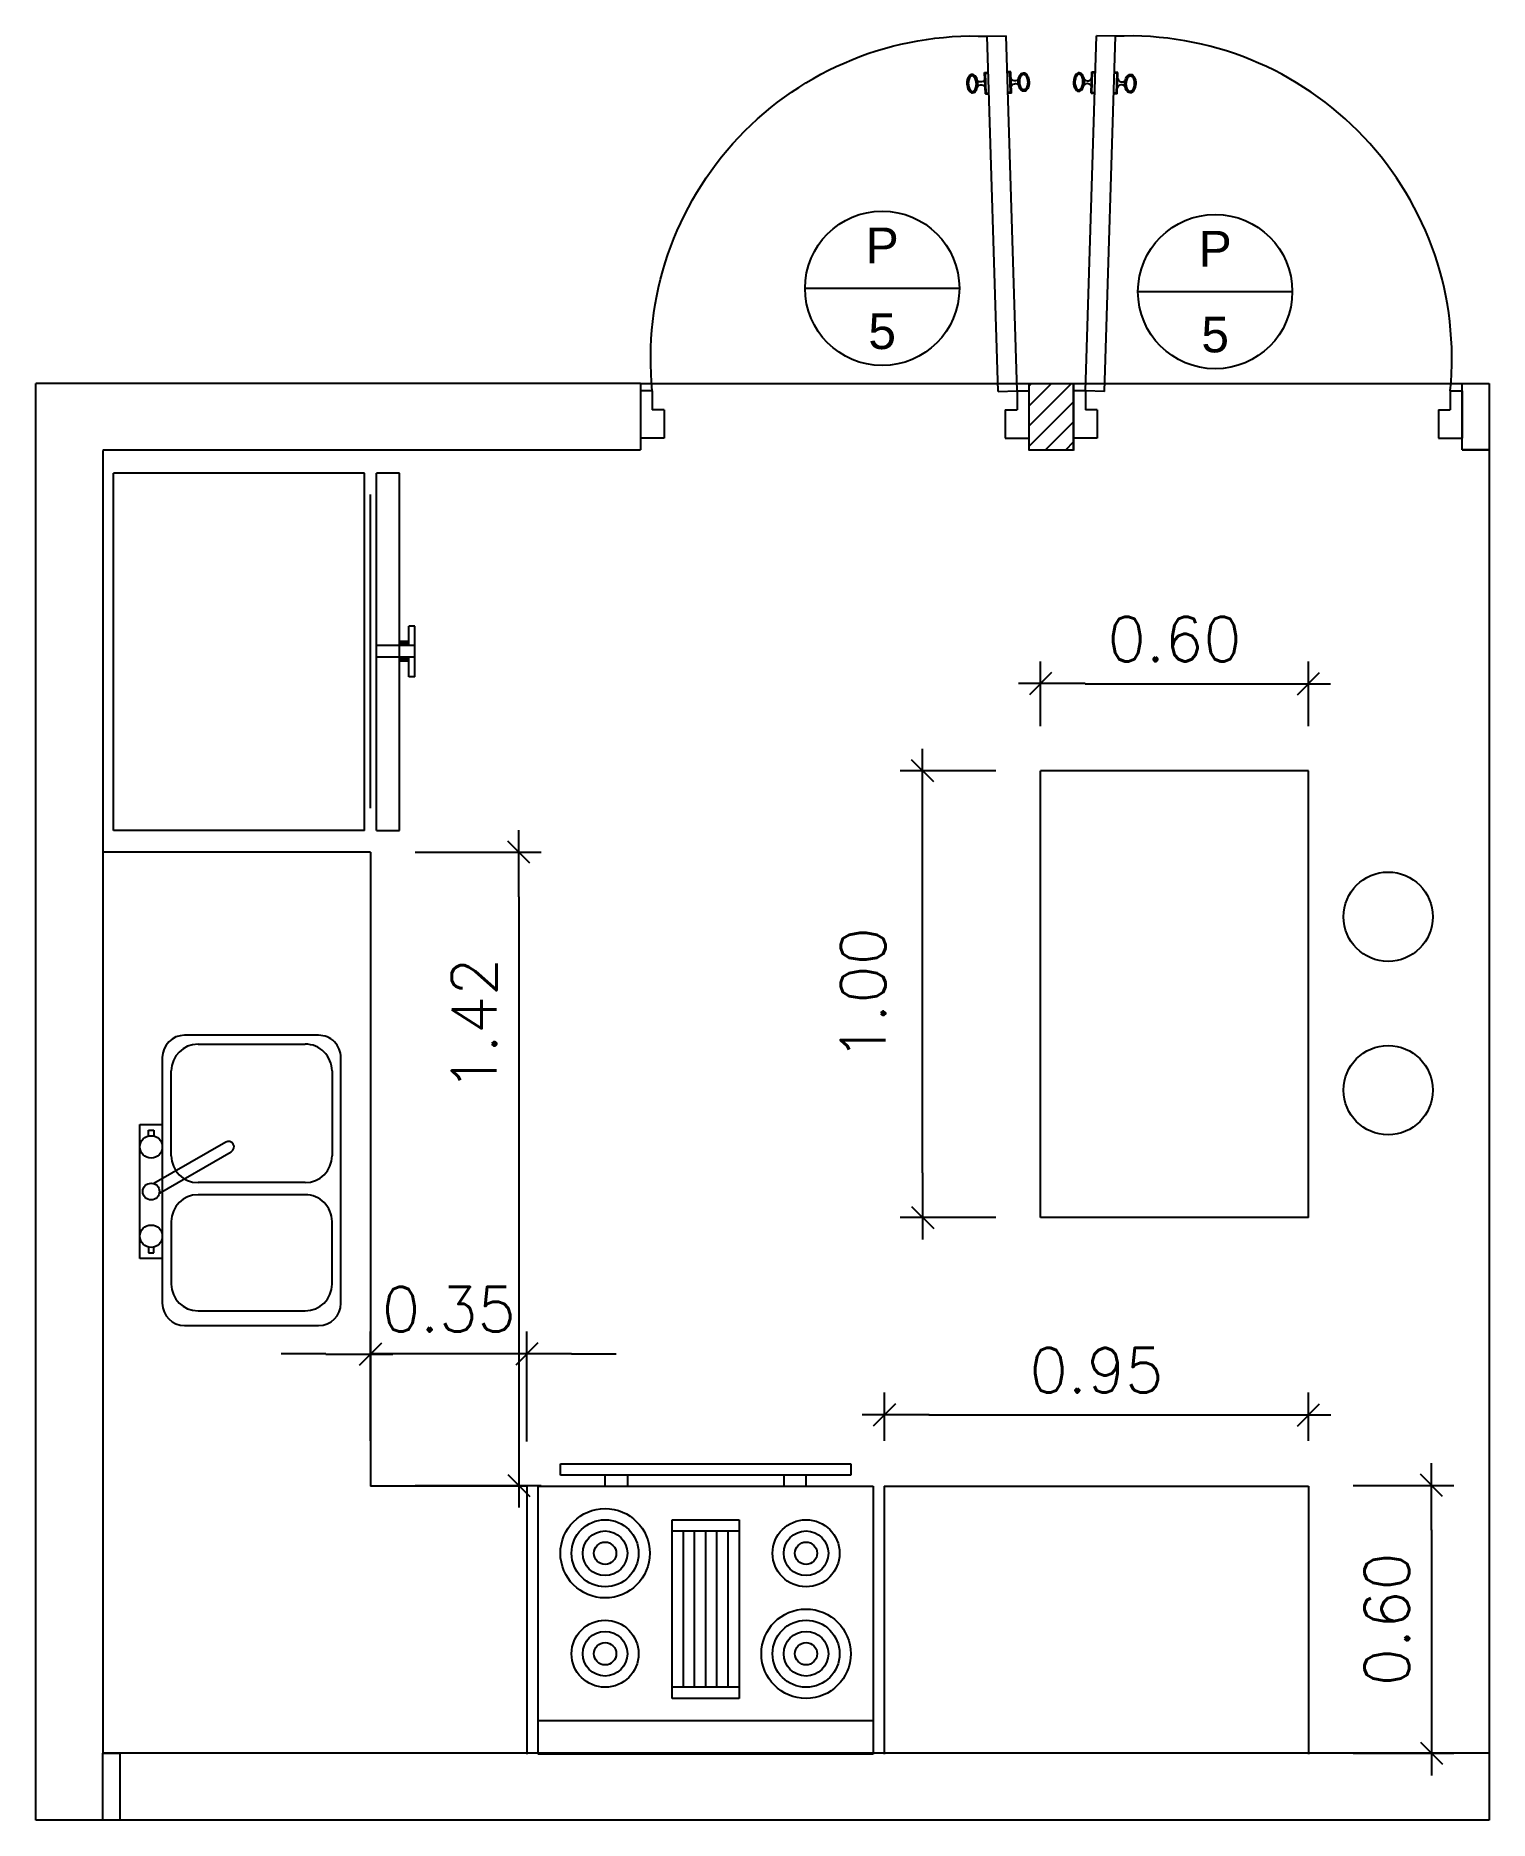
# Model space of a CAD drawing. Header units: millimetres. Extents: x 3 to 131, y 46 to 75.
# Drawn here: x 100.653 to 103.908, y 63.503 to 67.499 of the extents above; entities that cross this region are included whole.
import ezdxf
from ezdxf.enums import TextEntityAlignment as Align

# ---------------------------------------------------------------- set-up
doc = ezdxf.new("R2010")
doc.units = ezdxf.units.MM
doc.header["$LTSCALE"] = 0.5
for name, color, linetype in [('HATCH', 8, 'Continuous'), ('MUEBLE FIJO', 8, 'Continuous'), ('MUEBLES', 8, 'Continuous'), ('pared', 5, 'Continuous'), ('Paredes', 5, 'Continuous'), ('PUERTAS', 1, 'Continuous'), ('SIMPUERTASYVENTANAS', 2, 'Continuous')]:
    doc.layers.add(name, color=color, linetype=linetype)
doc.styles.add('arial', font='arial.ttf')
doc.styles.add('ROMANS', font='romans.shx')
doc.dimstyles.new('DIM 50', dxfattribs={"dimscale": 0, "dimtxt": 0.1, "dimasz": 0.1, "dimexe": 0.05, "dimexo": 0.1, "dimgap": 0.05, "dimtad": 1, "dimzin": 0, "dimdsep": 46, "dimtxsty": 'ROMANS', "dimblk": 'COTA', "dimcen": 0.05, "dimdle": 0.075, "dimclrd": 1, "dimclre": 1, "dimclrt": 3, "dimaunit": 1, "dimadec": 0, "dimazin": 0, "dimtfac": 0.75, "dimtix": 1, "dimtmove": 2, "dimatfit": 3, "dimfxl": 0.075, "dimtvp": 1.5, "dimtolj": 1, "dimtzin": 0, "dimarcsym": 0})

msp = doc.modelspace()

# ---------------------------------------------------------------- blocks, each defined once
blk = doc.blocks.new('Puerta M-03')
at = {"layer": 'PUERTAS'}
for p, q in [((0.025, 0.1), (0.0485, 0.8496)), ((0.0884, 0.8484), (0.0485, 0.8496)), ((0.065, 0.0987), (0.0884, 0.8484)), ((0.025, 0.1), (0, 0.1)), ((0, 0.1), (0, 0)), ((0.065, 0.0987), (0.025, 0.1)), ((0.025, 0.1), (0.025, 0.06)), ((0.795, 0.1), (0.82, 0.1)), ((0.795, 0.1), (0.795, 0.06)), ((0.82, 0.1), (0.82, 0)), ((0.05, 0.06), (0.025, 0.06)), ((0.05, 0.06), (0.05, 0)), ((0.77, 0.06), (0.795, 0.06)), ((0.77, 0.06), (0.77, 0)), ((0.05, 0), (0, 0)), ((0.77, 0), (0.82, 0))]:
    blk.add_line(p, q, dxfattribs=at)
at = {"layer": 'PUERTAS', "color": 8}
for p, q in [((0.0372, 0.7285), (0.0386, 0.7734)), ((0.0385, 0.7719), (0.046, 0.7717)), ((0.0386, 0.7734), (0.0461, 0.7732)), ((0.0387, 0.7284), (0.0401, 0.7734)), ((0.0935, 0.7702), (0.086, 0.7705)), ((0.0936, 0.7717), (0.0861, 0.7719)), ((0.0906, 0.7268), (0.0921, 0.7718)), ((0.0921, 0.7267), (0.0936, 0.7717)), ((0.0372, 0.73), (0.0447, 0.7297)), ((0.0372, 0.7285), (0.0447, 0.7282)), ((0.0921, 0.7267), (0.0846, 0.727)), ((0.0922, 0.7282), (0.0847, 0.7285))]:
    blk.add_line(p, q, dxfattribs=at)
for centre, radius, start, end in [((0.1174, 0.168), 0.681, 354.2681, 92.4383), ((0.0297, 0.7627), 0.00868, 208.9303, 348.7691), ((0.1018, 0.7605), 0.00868, 187.6447, 327.4835), ((0.029, 0.7397), 0.00868, 7.6447, 147.4835), ((0.101, 0.7375), 0.00868, 28.9303, 168.7691)]:
    blk.add_arc(centre, radius, start, end, dxfattribs=at)
at = {"layer": 'PUERTAS', "color": 8, "extrusion": (0, 0, -1)}
blk.add_ellipse((0.0112, 0.7518), major_axis=(-0.0006, -0.0195), ratio=0.588672, dxfattribs=at)
at = {"layer": 'PUERTAS', "color": 8}
blk.add_ellipse((0.1196, 0.7484), major_axis=(-0.0006, -0.0195), ratio=0.588672, dxfattribs=at)
for points in [[(0.0106, 0.7338), (0.0099, 0.7338), (0.0092, 0.734), (0.0076, 0.7347), (0.0068, 0.7352), (0.0046, 0.7375), (0.0032, 0.7401), (0.0014, 0.7459), (0.0011, 0.749), (0.0013, 0.7552), (0.0018, 0.7583), (0.0039, 0.764), (0.0055, 0.7664), (0.0079, 0.7686), (0.0087, 0.7691), (0.0103, 0.7697), (0.011, 0.7698), (0.0124, 0.7698), (0.0132, 0.7696), (0.0147, 0.7689), (0.0155, 0.7683), (0.0178, 0.766), (0.0192, 0.7635), (0.0209, 0.7577), (0.0212, 0.7546), (0.021, 0.7484), (0.0205, 0.7453), (0.0184, 0.7396), (0.0169, 0.7372), (0.0144, 0.735), (0.0136, 0.7345), (0.012, 0.7339), (0.0113, 0.7338), (0.0106, 0.7338)], [(0.0106, 0.7353), (0.0101, 0.7353), (0.0096, 0.7354), (0.0084, 0.736), (0.0078, 0.7364), (0.0059, 0.7384), (0.0045, 0.7407), (0.0029, 0.7462), (0.0026, 0.7491), (0.0028, 0.755), (0.0033, 0.7579), (0.0052, 0.7633), (0.0067, 0.7655), (0.0088, 0.7674), (0.0094, 0.7678), (0.0106, 0.7682), (0.0112, 0.7683), (0.0122, 0.7683), (0.0127, 0.7682), (0.0139, 0.7676), (0.0145, 0.7672), (0.0165, 0.7652), (0.0178, 0.7629), (0.0194, 0.7574), (0.0197, 0.7545), (0.0196, 0.7486), (0.019, 0.7456), (0.0171, 0.7403), (0.0156, 0.7381), (0.0136, 0.7362), (0.0129, 0.7358), (0.0117, 0.7353), (0.0111, 0.7353), (0.0106, 0.7353)], [(0.119, 0.7304), (0.1197, 0.7304), (0.1204, 0.7305), (0.122, 0.7311), (0.1228, 0.7316), (0.1253, 0.7338), (0.1268, 0.7362), (0.1289, 0.7419), (0.1294, 0.745), (0.1296, 0.7512), (0.1293, 0.7543), (0.1276, 0.7601), (0.1262, 0.7626), (0.1239, 0.7649), (0.1231, 0.7655), (0.1216, 0.7662), (0.1208, 0.7664), (0.1194, 0.7664), (0.1187, 0.7663), (0.1171, 0.7657), (0.1163, 0.7652), (0.1139, 0.763), (0.1123, 0.7606), (0.1102, 0.7549), (0.1097, 0.7518), (0.1095, 0.7456), (0.1098, 0.7425), (0.1116, 0.7367), (0.113, 0.7342), (0.1152, 0.7318), (0.116, 0.7313), (0.1176, 0.7306), (0.1183, 0.7304), (0.119, 0.7304)], [(0.119, 0.7319), (0.1196, 0.7319), (0.1201, 0.7319), (0.1213, 0.7324), (0.122, 0.7328), (0.124, 0.7347), (0.1255, 0.7369), (0.1274, 0.7423), (0.128, 0.7452), (0.1281, 0.7511), (0.1278, 0.754), (0.1262, 0.7595), (0.1249, 0.7618), (0.1229, 0.7638), (0.1223, 0.7642), (0.1211, 0.7648), (0.1206, 0.7649), (0.1196, 0.7649), (0.119, 0.7648), (0.1178, 0.7644), (0.1172, 0.764), (0.1151, 0.7621), (0.1136, 0.7599), (0.1117, 0.7545), (0.1112, 0.7516), (0.111, 0.7457), (0.1113, 0.7427), (0.1129, 0.7373), (0.1142, 0.735), (0.1162, 0.733), (0.1168, 0.7326), (0.118, 0.732), (0.1185, 0.7319), (0.119, 0.7319)]]:
    blk.add_open_spline(points, degree=3, knots=[0, 0, 0, 0, 0.261799, 0.261799, 0.523599, 0.523599, 1.047198, 1.047198, 1.570796, 1.570796, 2.094395, 2.094395, 2.617994, 2.617994, 2.879793, 2.879793, 3.141593, 3.141593, 3.403392, 3.403392, 3.665191, 3.665191, 4.18879, 4.18879, 4.712389, 4.712389, 5.235988, 5.235988, 5.759587, 5.759587, 6.021386, 6.021386, 6.283185, 6.283185, 6.283185, 6.283185], dxfattribs=at)
blk = doc.blocks.new('A$C14F95152')
at = {"color": 2}
blk.add_line((-0.27, 0), (0.27, 0), dxfattribs=at)
blk.add_circle((0, 0), 0.27, dxfattribs=at)
at = {"color": 2, "style": 'ROMANS', "width": 1.3, "flags": 4}
blk.add_attdef('S', text='', height=0.12, dxfattribs=at).set_placement((0, 0.15), align=Align.MIDDLE_CENTER)
at = {"color": 2, "style": 'ROMANS', "width": 1.3}
blk.add_attdef('SIMBOLO', text='', height=0.12, dxfattribs=at).set_placement((0, -0.15), align=Align.MIDDLE_CENTER)
blk = doc.blocks.new('COTA')
at = {"color": 4}
blk.add_line((-0.247, -0.249), (0.247, 0.249), dxfattribs=at)
at = {"color": 1}
blk.add_line((-1.001, -0.001), (0.495, -0.001), dxfattribs=at)
blk = doc.blocks.new('*D46')
at = {"layer": 'DEFPOINTS', "color": 1, "lineweight": -2, "ltscale": 0.5, "transparency": 16777216}
for p, q in [((102.5537, 64.3529), (102.5537, 64.4607)), ((103.5037, 64.3529), (103.5037, 64.4607)), ((102.6537, 64.4107), (103.4037, 64.4107))]:
    blk.add_line(p, q, dxfattribs=at)
at = {"layer": 'DEFPOINTS', "color": 0, "ltscale": 0.5, "transparency": 16777216}
for p in [(103.5037, 64.4107), (102.5537, 64.2529), (103.5037, 64.2529)]:
    blk.add_point(p, dxfattribs=at)
at = {"layer": 'DEFPOINTS', "color": 1, "lineweight": -2, "ltscale": 0.5, "transparency": 16777216, "xscale": 0.1, "yscale": 0.1, "zscale": 0.1, "rotation": 180}
blk.add_blockref('COTA', (102.5537, 64.4107), dxfattribs=at)
at = {"layer": 'DEFPOINTS', "color": 1, "lineweight": -2, "ltscale": 0.5, "transparency": 16777216, "xscale": 0.1, "yscale": 0.1, "zscale": 0.1}
blk.add_blockref('COTA', (103.5037, 64.4107), dxfattribs=at)
at = {"layer": 'DEFPOINTS', "color": 3, "ltscale": 0.5, "transparency": 16777216, "insert": (103.0287, 64.5107), "char_height": 0.1, "attachment_point": 5, "style": 'ROMANS'}
blk.add_mtext('\\A1;0.95', dxfattribs=at)
blk = doc.blocks.new('*D47')
at = {"layer": 'DEFPOINTS', "color": 1, "lineweight": -2, "ltscale": 0.5, "transparency": 16777216}
for p, q in [((102.8036, 65.853), (102.5894, 65.853)), ((102.6394, 64.953), (102.6394, 65.753)), ((102.8036, 64.853), (102.5894, 64.853))]:
    blk.add_line(p, q, dxfattribs=at)
at = {"layer": 'DEFPOINTS', "color": 0, "ltscale": 0.5, "transparency": 16777216}
for p in [(102.6394, 65.853), (102.9036, 65.853), (102.9036, 64.853)]:
    blk.add_point(p, dxfattribs=at)
at = {"layer": 'DEFPOINTS', "color": 1, "lineweight": -2, "ltscale": 0.5, "transparency": 16777216, "xscale": 0.1, "yscale": 0.1, "zscale": 0.1}
for p, rotation in [((102.6394, 65.853), 90), ((102.6394, 64.853), 270)]:
    blk.add_blockref('COTA', p, dxfattribs=dict(at, rotation=rotation))
at = {"layer": 'DEFPOINTS', "color": 3, "ltscale": 0.5, "transparency": 16777216, "insert": (102.5061, 65.353), "char_height": 0.1, "attachment_point": 5, "rotation": 90, "style": 'ROMANS'}
blk.add_mtext('\\A1;1.00', dxfattribs=at)
blk = doc.blocks.new('*D48')
at = {"layer": 'DEFPOINTS', "color": 1, "lineweight": -2, "ltscale": 0.5, "transparency": 16777216}
for p, q in [((101.5034, 65.6709), (101.7852, 65.6709)), ((101.7352, 65.5709), (101.7352, 64.3529)), ((101.5034, 64.2529), (101.7852, 64.2529))]:
    blk.add_line(p, q, dxfattribs=at)
at = {"layer": 'DEFPOINTS', "color": 0, "ltscale": 0.5, "transparency": 16777216}
for p in [(101.4034, 65.6709), (101.4034, 64.2529), (101.7352, 64.2529)]:
    blk.add_point(p, dxfattribs=at)
at = {"layer": 'DEFPOINTS', "color": 1, "lineweight": -2, "ltscale": 0.5, "transparency": 16777216, "xscale": 0.1, "yscale": 0.1, "zscale": 0.1}
for p, rotation in [((101.7352, 65.6709), 90), ((101.7352, 64.2529), 270)]:
    blk.add_blockref('COTA', p, dxfattribs=dict(at, rotation=rotation))
at = {"layer": 'DEFPOINTS', "color": 3, "ltscale": 0.5, "transparency": 16777216, "insert": (101.6352, 65.2846), "char_height": 0.1, "attachment_point": 5, "rotation": 90, "style": 'ROMANS'}
blk.add_mtext('\\A1;1.42', dxfattribs=at)
blk = doc.blocks.new('*D49')
at = {"layer": 'DEFPOINTS', "color": 1, "lineweight": -2, "ltscale": 0.5, "transparency": 16777216}
for p, q in [((101.4034, 64.3529), (101.4034, 64.5972)), ((101.7534, 64.3509), (101.7534, 64.5972)), ((101.3034, 64.5472), (101.2034, 64.5472)), ((101.7534, 64.5472), (101.4034, 64.5472)), ((101.8534, 64.5472), (101.9534, 64.5472))]:
    blk.add_line(p, q, dxfattribs=at)
at = {"layer": 'DEFPOINTS', "color": 0, "ltscale": 0.5, "transparency": 16777216}
for p in [(101.4034, 64.5472), (101.4034, 64.2529), (101.7534, 64.2509)]:
    blk.add_point(p, dxfattribs=at)
at = {"layer": 'DEFPOINTS', "color": 1, "lineweight": -2, "ltscale": 0.5, "transparency": 16777216, "xscale": 0.1, "yscale": 0.1, "zscale": 0.1}
blk.add_blockref('COTA', (101.4034, 64.5472), dxfattribs=at)
at = {"layer": 'DEFPOINTS', "color": 1, "lineweight": -2, "ltscale": 0.5, "transparency": 16777216, "xscale": 0.1, "yscale": 0.1, "zscale": 0.1, "rotation": 180}
blk.add_blockref('COTA', (101.7534, 64.5472), dxfattribs=at)
at = {"layer": 'DEFPOINTS', "color": 3, "ltscale": 0.5, "transparency": 16777216, "insert": (101.5784, 64.6472), "char_height": 0.1, "attachment_point": 5, "style": 'ROMANS'}
blk.add_mtext('\\A1;0.35', dxfattribs=at)
blk = doc.blocks.new('*D147')
at = {"layer": 'DEFPOINTS', "color": 1, "lineweight": -2, "ltscale": 0.5, "transparency": 16777216}
for p, q in [((102.9036, 65.953), (102.9036, 66.0981)), ((103.5036, 65.953), (103.5036, 66.0981)), ((103.0036, 66.0481), (103.4036, 66.0481))]:
    blk.add_line(p, q, dxfattribs=at)
at = {"layer": 'DEFPOINTS', "color": 0, "ltscale": 0.5, "transparency": 16777216}
for p in [(103.5036, 66.0481), (102.9036, 65.853), (103.5036, 65.853)]:
    blk.add_point(p, dxfattribs=at)
at = {"layer": 'DEFPOINTS', "color": 1, "lineweight": -2, "ltscale": 0.5, "transparency": 16777216, "xscale": 0.1, "yscale": 0.1, "zscale": 0.1, "rotation": 180}
blk.add_blockref('COTA', (102.9036, 66.0481), dxfattribs=at)
at = {"layer": 'DEFPOINTS', "color": 1, "lineweight": -2, "ltscale": 0.5, "transparency": 16777216, "xscale": 0.1, "yscale": 0.1, "zscale": 0.1}
blk.add_blockref('COTA', (103.5036, 66.0481), dxfattribs=at)
at = {"layer": 'DEFPOINTS', "color": 3, "ltscale": 0.5, "transparency": 16777216, "insert": (103.2036, 66.1481), "char_height": 0.1, "attachment_point": 5, "style": 'ROMANS'}
blk.add_mtext('\\A1;0.60', dxfattribs=at)
blk = doc.blocks.new('*D148')
at = {"layer": 'DEFPOINTS', "color": 1, "lineweight": -2, "ltscale": 0.5, "transparency": 16777216}
for p, q in [((103.6037, 64.253), (103.829, 64.253)), ((103.779, 64.153), (103.779, 63.753)), ((103.6037, 63.653), (103.829, 63.653))]:
    blk.add_line(p, q, dxfattribs=at)
at = {"layer": 'DEFPOINTS', "color": 0, "ltscale": 0.5, "transparency": 16777216}
for p in [(103.5037, 64.253), (103.5037, 63.653), (103.779, 63.653)]:
    blk.add_point(p, dxfattribs=at)
at = {"layer": 'DEFPOINTS', "color": 1, "lineweight": -2, "ltscale": 0.5, "transparency": 16777216, "xscale": 0.1, "yscale": 0.1, "zscale": 0.1}
for p, rotation in [((103.779, 64.253), 90), ((103.779, 63.653), 270)]:
    blk.add_blockref('COTA', p, dxfattribs=dict(at, rotation=rotation))
at = {"layer": 'DEFPOINTS', "color": 3, "ltscale": 0.5, "transparency": 16777216, "insert": (103.679, 63.953), "char_height": 0.1, "attachment_point": 5, "rotation": 90, "style": 'ROMANS'}
blk.add_mtext('\\A1;0.60', dxfattribs=at)
blk = doc.blocks.new('LLAVE SINK-TOP-01')
at = {"layer": 'MUEBLES'}
for p, q in [((-0.15, -0.025), (-0.15, 0.025)), ((-0.15, 0.025), (0.15, 0.025)), ((-0.1375, 0.0062), (-0.1375, -0.0062)), ((-0.1236, 0.0062), (-0.1375, 0.0062)), ((0.1236, 0.0062), (0.1375, 0.0062)), ((0.1375, 0.0062), (0.1375, -0.0062)), ((0.15, 0.025), (0.15, -0.025)), ((-0.0001, -0.025), (-0.15, -0.025)), ((-0.1375, -0.0062), (-0.1236, -0.0062)), ((-0.0037, -0.0186), (0.0892, -0.1795)), ((0.1108, -0.167), (0.018, -0.0061)), ((0.15, -0.025), (0.0288, -0.025)), ((0.1375, -0.0062), (0.1236, -0.0062))]:
    blk.add_line(p, q, dxfattribs=at)
for centre, radius in [((-0.1, 0), 0.025), ((0, 0), 0.0187), ((0.1, 0), 0.025)]:
    blk.add_circle(centre, radius, dxfattribs=at)
blk.add_arc((0.1, -0.1732), 0.0125, 210, 30, dxfattribs=at)
blk = doc.blocks.new('PANTRE-SOLO-B-01')
at = {"layer": 'MUEBLES'}
for p, q in [((0.3, -0.05), (-0.25, -0.05)), ((-0.0672, -0.07), (-0.2072, -0.07)), ((0.08, -0.07), (0.27, -0.07)), ((-0.3, -0.1), (-0.3, -0.4)), ((0.35, -0.4), (0.35, -0.1)), ((-0.2672, -0.13), (-0.2672, -0.37)), ((-0.0072, -0.37), (-0.0072, -0.13)), ((0.02, -0.37), (0.02, -0.13)), ((0.33, -0.13), (0.33, -0.37)), ((-0.2072, -0.43), (-0.0672, -0.43)), ((0.27, -0.43), (0.08, -0.43)), ((-0.25, -0.45), (0.3, -0.45))]:
    blk.add_line(p, q, dxfattribs=at)
for centre, radius, start, end in [((-0.25, -0.1), 0.05, 90, 180), ((-0.2072, -0.13), 0.06, 90, 180), ((-0.0672, -0.13), 0.06, 0, 90), ((0.08, -0.13), 0.06, 90, 180), ((0.27, -0.13), 0.06, 0, 90), ((0.3, -0.1), 0.05, 360, 90), ((-0.2072, -0.37), 0.06, 180, 270), ((-0.0672, -0.37), 0.06, 270, 0), ((0.08, -0.37), 0.06, 180, 270), ((0.27, -0.37), 0.06, 270, 360), ((-0.25, -0.4), 0.05, 180, 270), ((0.3, -0.4), 0.05, 270, 0)]:
    blk.add_arc(centre, radius, start, end, dxfattribs=at)
blk.add_blockref('LLAVE SINK-TOP-01', (0, -0.025), dxfattribs=at)
blk = doc.blocks.new('COCINA-02')
at = {"layer": 'MUEBLES'}
for p, q in [((-0.375, -0.6), (-0.375, 0)), ((-0.375, 0), (0.375, 0)), ((0.375, 0), (0.375, -0.6)), ((-0.375, -0.075), (0.375, -0.075)), ((-0.075, -0.525), (-0.075, -0.125)), ((-0.075, -0.125), (0.075, -0.125)), ((-0.075, -0.15), (0.075, -0.15)), ((-0.05, -0.5), (-0.05, -0.15)), ((-0.025, -0.15), (-0.025, -0.5)), ((0, -0.5), (0, -0.15)), ((0.025, -0.15), (0.025, -0.5)), ((0.05, -0.5), (0.05, -0.15)), ((0.075, -0.125), (0.075, -0.525)), ((0.075, -0.5), (-0.075, -0.5)), ((0.075, -0.525), (-0.075, -0.525)), ((0.375, -0.6), (-0.375, -0.6)), ((-0.325, -0.65), (-0.325, -0.625)), ((-0.325, -0.625), (0.325, -0.625)), ((-0.225, -0.6), (-0.225, -0.625)), ((-0.175, -0.625), (-0.175, -0.6)), ((0.175, -0.625), (0.175, -0.6)), ((0.225, -0.6), (0.225, -0.625)), ((0.325, -0.625), (0.325, -0.65)), ((0.325, -0.65), (-0.325, -0.65))]:
    blk.add_line(p, q, dxfattribs=at)
for centre, radius in [((-0.225, -0.225), 0.1), ((-0.225, -0.225), 0.075), ((0.225, -0.225), 0.075), ((-0.225, -0.225), 0.05), ((0.225, -0.225), 0.05), ((-0.225, -0.225), 0.025), ((0.225, -0.225), 0.025), ((0.225, -0.45), 0.1), ((-0.225, -0.45), 0.075), ((0.225, -0.45), 0.075), ((-0.225, -0.45), 0.05), ((-0.225, -0.45), 0.025), ((0.225, -0.45), 0.05), ((0.225, -0.45), 0.025)]:
    blk.add_circle(centre, radius, dxfattribs=at)

# ---------------------------------------------------------------- dimensions: what is measured, and where the dimension line sits
at = {"layer": 'DEFPOINTS', "color": 5, "ltscale": 0.5}
for base, p1, p2, picture, middle in [((103.5036, 66.0481), (102.9036, 65.853), (103.5036, 65.853), '*D147', (103.2036, 66.1481)), ((101.4034, 64.5472), (101.7534, 64.2509), (101.4034, 64.2529), '*D49', (101.5784, 64.6472)), ((103.5037, 64.4107), (102.5537, 64.2529), (103.5037, 64.2529), '*D46', (103.0287, 64.5107))]:
    dim = msp.add_linear_dim(base=base, p1=p1, p2=p2, dimstyle='DIM 50', override={"dimscale": 1}, dxfattribs=at)
    dim.commit()
    dim.dimension.update_dxf_attribs({"geometry": picture, "text_midpoint": middle})
for base, p1, p2, picture, middle in [((102.6394, 65.853), (102.9036, 64.853), (102.9036, 65.853), '*D47', (102.5061, 65.353)), ((101.7352, 64.2529), (101.4034, 65.6709), (101.4034, 64.2529), '*D48', (101.6352, 65.2846))]:
    dim = msp.add_linear_dim(base=base, p1=p1, p2=p2, angle=90, dimstyle='DIM 50', override={"dimscale": 1}, dxfattribs=at)
    dim.commit()
    dim.dimension.update_dxf_attribs({"geometry": picture, "text_midpoint": middle, "dimtype": 160})
dim = msp.add_linear_dim(base=(103.779, 63.653), p1=(103.5037, 64.253), p2=(103.5037, 63.653), angle=90, dimstyle='DIM 50', override={"dimscale": 1}, dxfattribs=at)
dim.commit()
dim.dimension.update_dxf_attribs({"geometry": '*D148', "text_midpoint": (103.679, 63.953)})

# ---------------------------------------------------------------- hatches: boundary and pattern name
at = {"layer": 'pared', "ltscale": 0.5}
h = msp.add_hatch(dxfattribs=at)
h.set_pattern_fill('ANSI31', color=8, scale=0.01, angle=360)
h.set_pattern_definition([(45, (94.229654, 8.89948), (-0.02245064, 0.02245064), [])])
edge = h.paths.add_edge_path()
edge.add_line((102.9776, 67.3998), (102.9775, 67.3989))
edge.add_line((102.9775, 67.3989), (102.9775, 67.399))
edge.add_line((102.9775, 67.399), (102.9775, 67.3992))
edge.add_line((102.9775, 67.3992), (102.9775, 67.3993))
edge.add_line((102.9775, 67.3993), (102.9775, 67.3995))
edge.add_line((102.9775, 67.3995), (102.9776, 67.3997))
edge.add_line((102.9776, 67.3997), (102.9776, 67.3998))
h.paths.add_polyline_path([(102.9776, 66.72), (102.8776, 66.72), (102.8776, 66.572), (102.9776, 66.572)])
edge = h.paths.add_edge_path()
edge.add_line((102.8776, 67.3896), (102.8777, 67.3905))
edge.add_line((102.8777, 67.3905), (102.8777, 67.3903))
edge.add_line((102.8777, 67.3903), (102.8776, 67.3902))
edge.add_line((102.8776, 67.3902), (102.8776, 67.39))
edge.add_line((102.8776, 67.39), (102.8776, 67.3899))
edge.add_line((102.8776, 67.3899), (102.8776, 67.3897))
edge.add_line((102.8776, 67.3897), (102.8776, 67.3896))
edge = h.paths.add_edge_path()
edge.add_line((102.9775, 67.3903), (102.9776, 67.3896))
edge.add_line((102.9776, 67.3896), (102.9776, 67.3897))
edge.add_line((102.9776, 67.3897), (102.9775, 67.3899))
edge.add_line((102.9775, 67.3899), (102.9775, 67.39))
edge.add_line((102.9775, 67.39), (102.9775, 67.3902))
edge.add_line((102.9775, 67.3902), (102.9775, 67.3903))
edge = h.paths.add_edge_path()
edge.add_line((102.8778, 67.3917), (102.8779, 67.3925))
edge.add_line((102.8779, 67.3925), (102.8778, 67.3923))
edge.add_line((102.8778, 67.3923), (102.8778, 67.3922))
edge.add_line((102.8778, 67.3922), (102.8778, 67.392))
edge.add_line((102.8778, 67.392), (102.8778, 67.3918))
edge.add_line((102.8778, 67.3918), (102.8778, 67.3917))
edge.add_line((102.8778, 67.3917), (102.8778, 67.3915))
edge.add_line((102.8778, 67.3915), (102.8778, 67.3914))
edge.add_line((102.8778, 67.3914), (102.8778, 67.3912))
edge.add_line((102.8778, 67.3912), (102.8777, 67.3911))
edge.add_line((102.8777, 67.3911), (102.8777, 67.3909))
edge.add_line((102.8777, 67.3909), (102.8778, 67.3917))
edge = h.paths.add_edge_path()
edge.add_line((102.9773, 67.3923), (102.9773, 67.3915))
edge.add_line((102.9773, 67.3915), (102.9774, 67.3908))
edge.add_line((102.9774, 67.3908), (102.9774, 67.3909))
edge.add_line((102.9774, 67.3909), (102.9774, 67.3911))
edge.add_line((102.9774, 67.3911), (102.9774, 67.3912))
edge.add_line((102.9774, 67.3912), (102.9774, 67.3914))
edge.add_line((102.9774, 67.3914), (102.9774, 67.3915))
edge.add_line((102.9774, 67.3915), (102.9773, 67.3917))
edge.add_line((102.9773, 67.3917), (102.9773, 67.3918))
edge.add_line((102.9773, 67.3918), (102.9773, 67.392))
edge.add_line((102.9773, 67.392), (102.9773, 67.3922))
edge.add_line((102.9773, 67.3922), (102.9773, 67.3923))
edge = h.paths.add_edge_path()
edge.add_line((102.8779, 67.3937), (102.8779, 67.3945))
edge.add_line((102.8779, 67.3945), (102.8779, 67.3943))
edge.add_line((102.8779, 67.3943), (102.8779, 67.3942))
edge.add_line((102.8779, 67.3942), (102.8779, 67.394))
edge.add_line((102.8779, 67.394), (102.8779, 67.3939))
edge.add_line((102.8779, 67.3939), (102.8779, 67.3937))
edge.add_line((102.8779, 67.3937), (102.8779, 67.3936))
edge.add_line((102.8779, 67.3936), (102.8779, 67.3934))
edge.add_line((102.8779, 67.3934), (102.8779, 67.3932))
edge.add_line((102.8779, 67.3932), (102.8779, 67.3931))
edge.add_line((102.8779, 67.3931), (102.8779, 67.3929))
edge.add_line((102.8779, 67.3929), (102.8779, 67.3937))
edge = h.paths.add_edge_path()
edge.add_line((102.9772, 67.3943), (102.9772, 67.3936))
edge.add_line((102.9772, 67.3936), (102.9773, 67.3928))
edge.add_line((102.9773, 67.3928), (102.9773, 67.3929))
edge.add_line((102.9773, 67.3929), (102.9772, 67.3931))
edge.add_line((102.9772, 67.3931), (102.9772, 67.3932))
edge.add_line((102.9772, 67.3932), (102.9772, 67.3934))
edge.add_line((102.9772, 67.3934), (102.9772, 67.3936))
edge.add_line((102.9772, 67.3936), (102.9772, 67.3937))
edge.add_line((102.9772, 67.3937), (102.9772, 67.3939))
edge.add_line((102.9772, 67.3939), (102.9772, 67.394))
edge.add_line((102.9772, 67.394), (102.9772, 67.3942))
edge.add_line((102.9772, 67.3942), (102.9772, 67.3943))
edge = h.paths.add_edge_path()
edge.add_line((102.8779, 67.3958), (102.8779, 67.3965))
edge.add_line((102.8779, 67.3965), (102.8779, 67.3964))
edge.add_line((102.8779, 67.3964), (102.8779, 67.3962))
edge.add_line((102.8779, 67.3962), (102.8779, 67.3961))
edge.add_line((102.8779, 67.3961), (102.8779, 67.3959))
edge.add_line((102.8779, 67.3959), (102.8779, 67.3958))
edge.add_line((102.8779, 67.3958), (102.8779, 67.3956))
edge.add_line((102.8779, 67.3956), (102.8779, 67.3954))
edge.add_line((102.8779, 67.3954), (102.8779, 67.3953))
edge.add_line((102.8779, 67.3953), (102.8779, 67.3951))
edge.add_line((102.8779, 67.3951), (102.8779, 67.395))
edge.add_line((102.8779, 67.395), (102.8779, 67.3958))
edge = h.paths.add_edge_path()
edge.add_line((102.9773, 67.3964), (102.9772, 67.3956))
edge.add_line((102.9772, 67.3956), (102.9772, 67.3948))
edge.add_line((102.9772, 67.3948), (102.9772, 67.395))
edge.add_line((102.9772, 67.395), (102.9772, 67.3951))
edge.add_line((102.9772, 67.3951), (102.9772, 67.3953))
edge.add_line((102.9772, 67.3953), (102.9772, 67.3954))
edge.add_line((102.9772, 67.3954), (102.9772, 67.3956))
edge.add_line((102.9772, 67.3956), (102.9772, 67.3958))
edge.add_line((102.9772, 67.3958), (102.9772, 67.3959))
edge.add_line((102.9772, 67.3959), (102.9772, 67.3961))
edge.add_line((102.9772, 67.3961), (102.9772, 67.3962))
edge.add_line((102.9772, 67.3962), (102.9773, 67.3964))
edge = h.paths.add_edge_path()
edge.add_line((102.8778, 67.3978), (102.8777, 67.3986))
edge.add_line((102.8777, 67.3986), (102.8777, 67.3984))
edge.add_line((102.8777, 67.3984), (102.8777, 67.3983))
edge.add_line((102.8777, 67.3983), (102.8778, 67.3981))
edge.add_line((102.8778, 67.3981), (102.8778, 67.3979))
edge.add_line((102.8778, 67.3979), (102.8778, 67.3978))
edge.add_line((102.8778, 67.3978), (102.8778, 67.3976))
edge.add_line((102.8778, 67.3976), (102.8778, 67.3975))
edge.add_line((102.8778, 67.3975), (102.8778, 67.3973))
edge.add_line((102.8778, 67.3973), (102.8778, 67.3972))
edge.add_line((102.8778, 67.3972), (102.8778, 67.397))
edge.add_line((102.8779, 67.397), (102.8778, 67.3978))
edge = h.paths.add_edge_path()
edge.add_line((102.9774, 67.3984), (102.9773, 67.3976))
edge.add_line((102.9773, 67.3976), (102.9773, 67.3969))
edge.add_line((102.9773, 67.3969), (102.9773, 67.397))
edge.add_line((102.9773, 67.397), (102.9773, 67.3972))
edge.add_line((102.9773, 67.3972), (102.9773, 67.3973))
edge.add_line((102.9773, 67.3973), (102.9773, 67.3975))
edge.add_line((102.9773, 67.3975), (102.9773, 67.3976))
edge.add_line((102.9773, 67.3976), (102.9774, 67.3978))
edge.add_line((102.9774, 67.3978), (102.9774, 67.3979))
edge.add_line((102.9774, 67.3979), (102.9774, 67.3981))
edge.add_line((102.9774, 67.3981), (102.9774, 67.3983))
edge.add_line((102.9774, 67.3983), (102.9774, 67.3984))
edge = h.paths.add_edge_path()
edge.add_line((102.8777, 67.399), (102.8776, 67.3997))
edge.add_line((102.8776, 67.3997), (102.8776, 67.3997))
edge.add_line((102.8776, 67.3997), (102.8776, 67.3995))
edge.add_line((102.8776, 67.3995), (102.8776, 67.3993))
edge.add_line((102.8776, 67.3993), (102.8776, 67.3992))
edge.add_line((102.8776, 67.3992), (102.8777, 67.399))

# ---------------------------------------------------------------- linework, layer by layer
at = {"color": 8}
for p, q in [((101.39, 66.5194), (100.8274, 66.5194)), ((100.8274, 65.7194), (100.8274, 66.5194)), ((101.39, 65.7194), (101.39, 66.5194)), ((101.4168, 65.7194), (101.4168, 66.5194)), ((101.4682, 66.5194), (101.4168, 66.5194)), ((101.4682, 65.7194), (101.4682, 66.5194)), ((101.4034, 65.7694), (101.4034, 66.4717)), ((101.4886, 66.1428), (101.4682, 66.1428)), ((101.502, 66.1773), (101.4886, 66.1773)), ((101.4886, 66.1339), (101.4886, 66.1773)), ((101.502, 66.1339), (101.502, 66.1773)), ((101.4682, 66.1339), (101.4168, 66.1339)), ((101.4682, 66.1072), (101.4168, 66.1072)), ((101.4886, 66.1339), (101.4664, 66.1339)), ((101.4886, 66.1072), (101.4664, 66.1072)), ((101.4886, 66.1384), (101.4682, 66.1384)), ((101.4886, 66.1027), (101.4682, 66.1027)), ((101.502, 66.1339), (101.4886, 66.1339)), ((101.502, 66.1072), (101.4886, 66.1072)), ((101.4886, 66.0638), (101.4886, 66.1072)), ((101.502, 66.1072), (101.502, 66.1339)), ((101.502, 66.0638), (101.502, 66.1072)), ((101.4886, 66.0983), (101.4682, 66.0983)), ((101.502, 66.0638), (101.4886, 66.0638))]:
    msp.add_line(p, q, dxfattribs=at)
at = {"layer": 'DEFPOINTS', "color": 5, "ltscale": 0.5}
for p, q in [((102.0076, 66.72), (102.8776, 66.72)), ((102.8776, 66.72), (102.9776, 66.72)), ((102.9776, 66.72), (103.8476, 66.72)), ((103.8476, 66.572), (103.8476, 66.72)), ((103.8476, 66.72), (103.9084, 66.72)), ((103.9084, 66.72), (103.9084, 66.572)), ((102.8776, 66.572), (102.9776, 66.572)), ((103.9084, 66.572), (103.8476, 66.572)), ((103.8476, 66.572), (103.9084, 66.572)), ((103.9084, 66.572), (103.9084, 63.6529)), ((103.9084, 63.6529), (103.9084, 63.5029))]:
    msp.add_line(p, q, dxfattribs=at)
at = {"layer": 'DEFPOINTS', "color": 8, "ltscale": 0.5}
for p, q in [((102.9036, 64.853), (102.9036, 65.853)), ((103.5036, 64.853), (103.5036, 65.853)), ((101.4168, 65.7194), (101.4682, 65.7194))]:
    msp.add_line(p, q, dxfattribs=at)
at = {"layer": 'DEFPOINTS', "color": 3, "ltscale": 0.5}
msp.add_lwpolyline([(100.8416, 63.5029), (100.8034, 63.5029), (100.8034, 63.6529), (100.8416, 63.6529)], close=True, dxfattribs=at)
at = {"layer": 'DEFPOINTS', "color": 8, "ltscale": 0.5}
for centre in [(103.6819, 65.5263), (103.6819, 65.1379)]:
    msp.add_circle(centre, 0.1, dxfattribs=at)
at = {"layer": 'HATCH', "color": 3, "ltscale": 0.5}
msp.add_lwpolyline([(102.8776, 66.72), (102.8776, 66.572), (102.9776, 66.572), (102.9776, 66.72)], dxfattribs=at)
at = {"layer": 'MUEBLE FIJO'}
for p, q in [((103.5036, 65.853), (102.9036, 65.853)), ((101.39, 65.7194), (100.8274, 65.7194)), ((101.4034, 65.6709), (100.8034, 65.6709)), ((101.4034, 65.6709), (101.4034, 64.2509)), ((103.5036, 64.853), (102.9036, 64.853)), ((101.7534, 64.2509), (101.4034, 64.2509)), ((101.7534, 64.2509), (101.7534, 63.6509)), ((102.5534, 64.2509), (102.5534, 63.6509)), ((102.5534, 64.2509), (103.5037, 64.2509)), ((103.5037, 64.251), (103.5037, 63.651))]:
    msp.add_line(p, q, dxfattribs=at)
at = {"layer": 'Paredes'}
for p, q in [((102.0076, 66.72), (100.6534, 66.72)), ((100.6534, 63.5029), (100.6534, 66.72)), ((102.0076, 66.72), (102.0076, 66.572)), ((100.8034, 66.572), (102.0076, 66.572)), ((100.8034, 66.57), (100.8034, 63.6529)), ((103.9084, 63.6529), (100.8034, 63.6529)), ((103.9084, 63.5029), (100.6534, 63.5029))]:
    msp.add_line(p, q, dxfattribs=at)
at = {"layer": 'Paredes', "color": 3}
for p, q in [((102.8776, 66.72), (102.8776, 66.572)), ((102.9776, 66.72), (102.9776, 66.57)), ((102.8776, 66.572), (102.9776, 66.572))]:
    msp.add_line(p, q, dxfattribs=at)

# ---------------------------------------------------------------- block references
at = {"layer": 'MUEBLE FIJO', "rotation": 90.00000000000006}
msp.add_blockref('PANTRE-SOLO-B-01', (100.8869, 64.9109), dxfattribs=at)
at = {"layer": 'MUEBLES', "rotation": 180.0016170283623}
msp.add_blockref('COCINA-02', (102.1534, 63.6509), dxfattribs=at)
at = {"layer": 'PUERTAS', "yscale": 1.06097, "zscale": 1.06097}
for p, xscale in [((102.8776, 66.5978), -1.06097), ((102.9776, 66.5978), 1.06097)]:
    msp.add_blockref('Puerta M-03', p, dxfattribs=dict(at, xscale=xscale))
at = {"layer": 'SIMPUERTASYVENTANAS'}
ref = msp.add_blockref('A$C14F95152', (102.5489, 66.9335), dxfattribs=dict(at, xscale=0.6400000000000001, yscale=0.6400000000000001, zscale=0.6400000000000001))
ref.add_attrib('S', 'P', dxfattribs={"layer": '0', "color": 2, "height": 0.08, "style": 'arial', "flags": 4}).set_placement((102.5489, 67.0295), align=Align.MIDDLE_CENTER)
ref.add_attrib('SIMBOLO', '5', dxfattribs={"layer": '0', "color": 2, "height": 0.08, "style": 'arial'}).set_placement((102.5489, 66.8375), align=Align.MIDDLE_CENTER)
ref = msp.add_blockref('A$C14F95152', (103.2945, 66.9261), dxfattribs=dict(at, xscale=0.6400000000000001, yscale=0.6400000000000001, zscale=0.6400000000000001))
ref.add_attrib('S', 'P', dxfattribs={"layer": '0', "color": 2, "height": 0.08, "style": 'arial', "flags": 4}).set_placement((103.2945, 67.0221), align=Align.MIDDLE_CENTER)
ref.add_attrib('SIMBOLO', '5', dxfattribs={"layer": '0', "color": 2, "height": 0.08, "style": 'arial'}).set_placement((103.2945, 66.8301), align=Align.MIDDLE_CENTER)

msp.set_redraw_order([(e.dxf.handle, doc.entitydb.next_handle()) for e in msp.query("TEXT MTEXT ATTDEF DIMENSION ARC_DIMENSION")])  # texts and dimensions are drawn at this point

doc.saveas('drawing.dxf')
